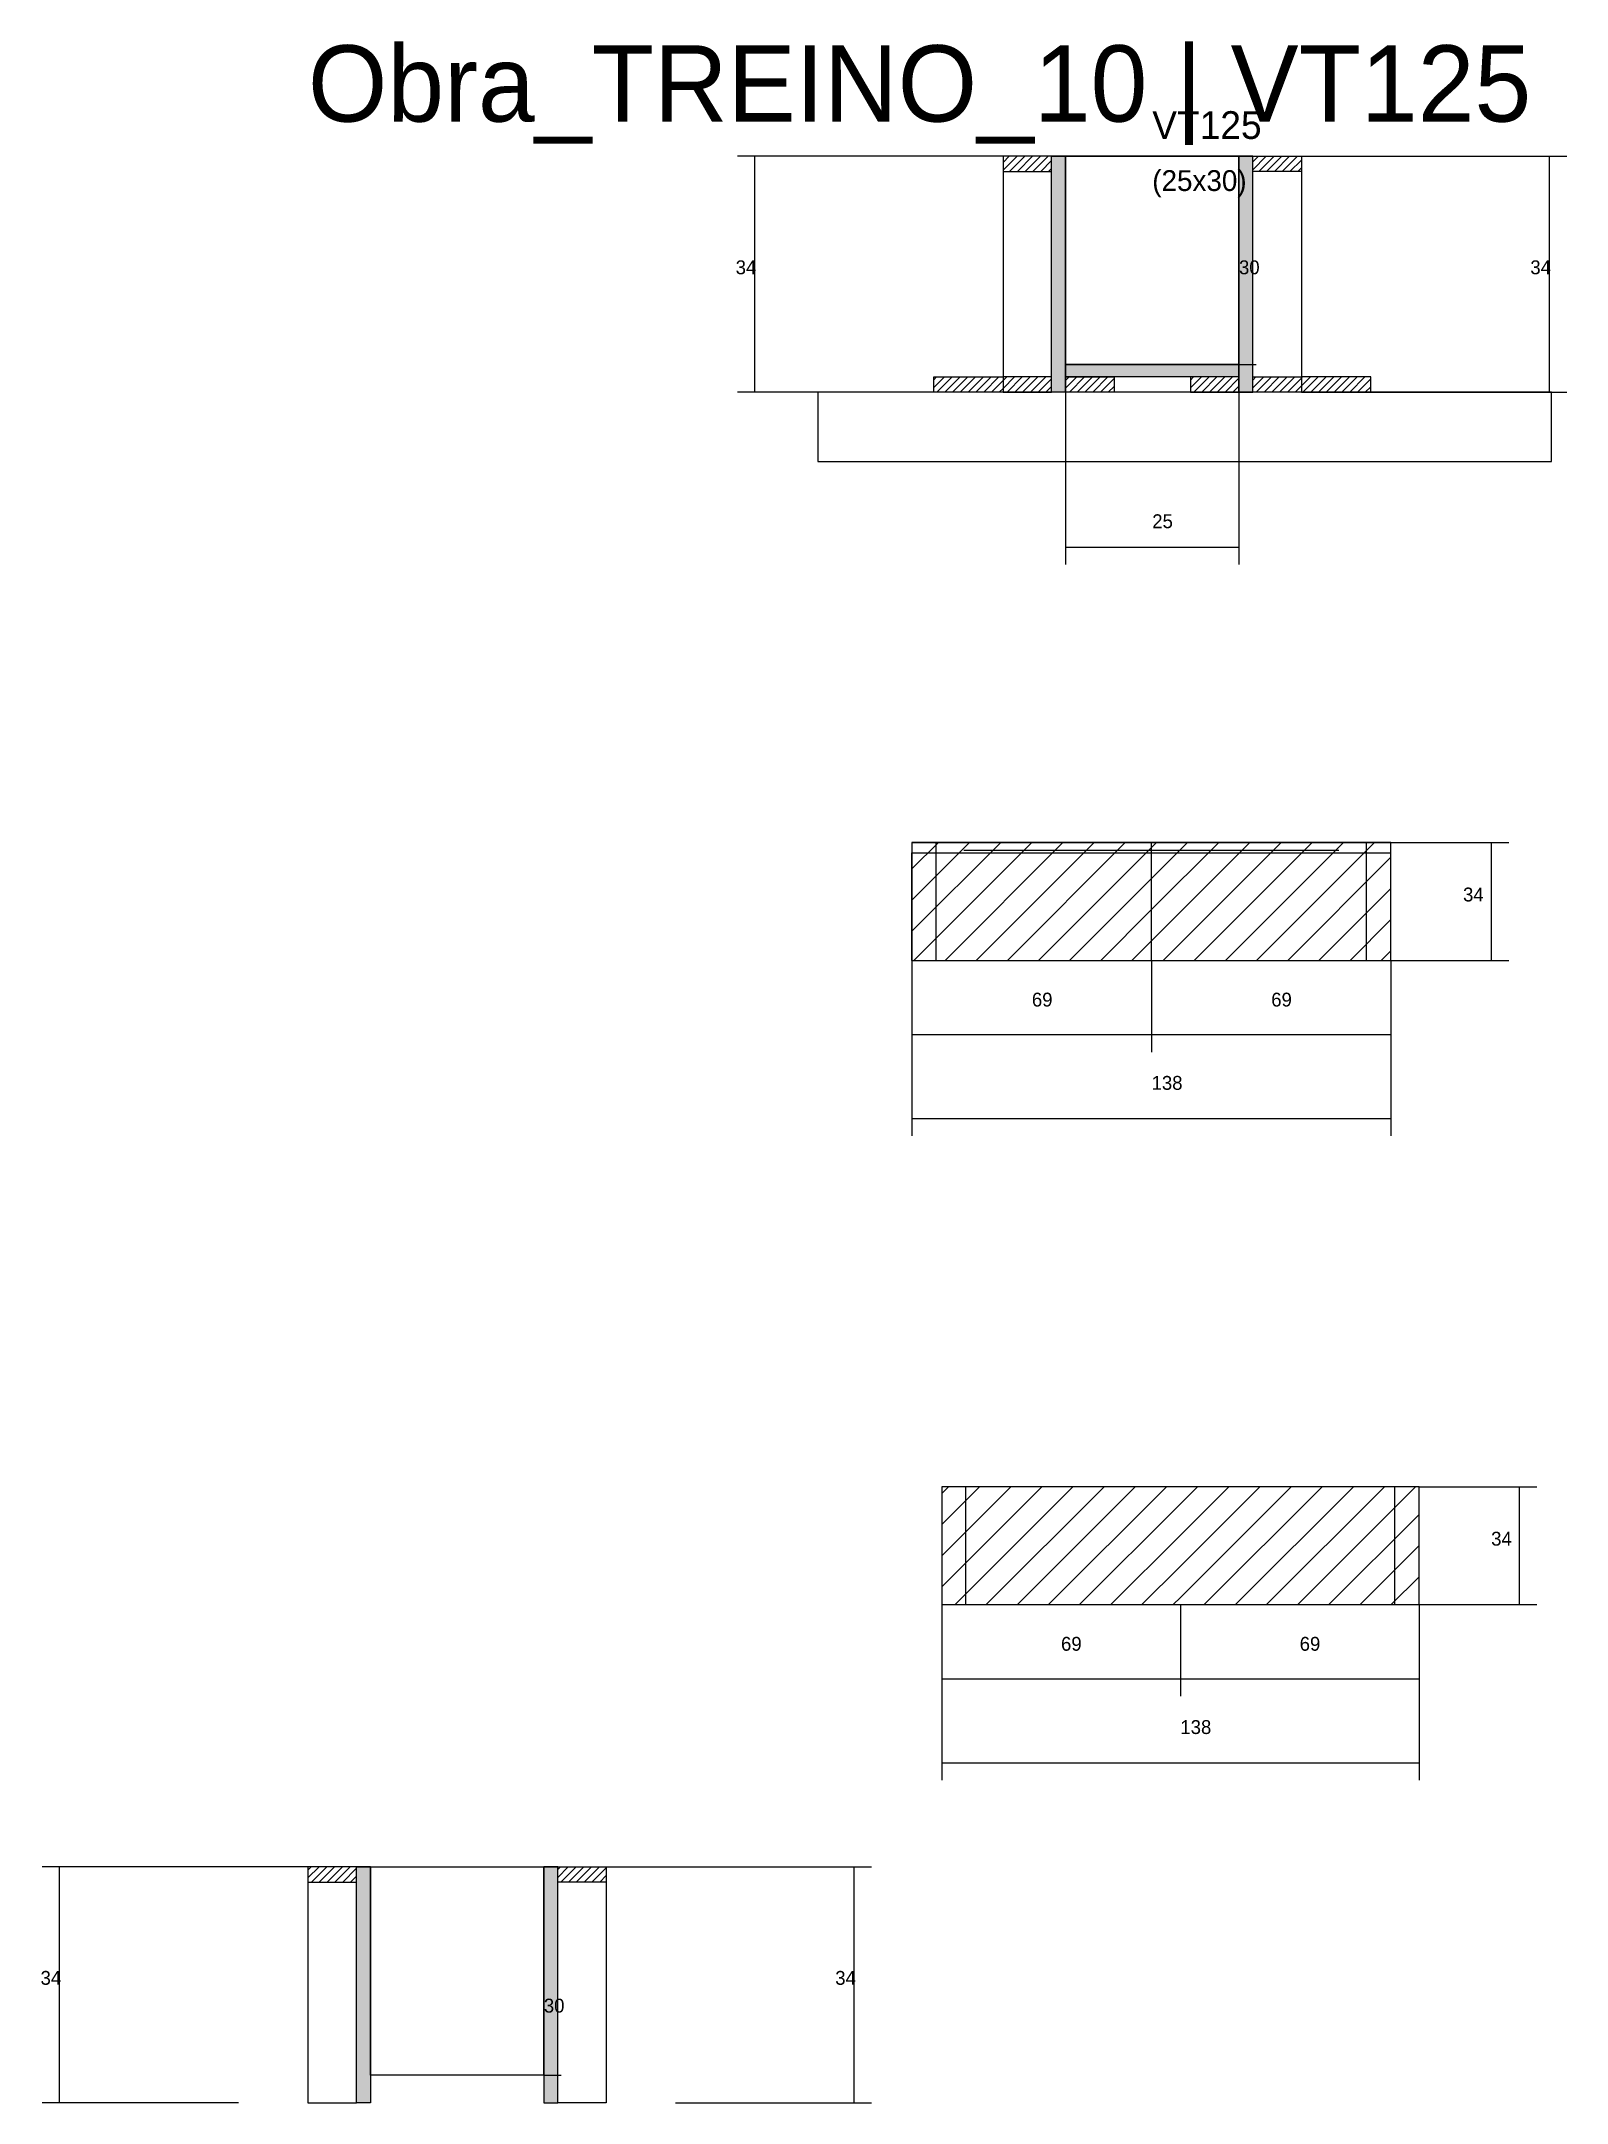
# Model space of a CAD drawing. Header units: metres. Extents: x -41 to 34800, y -36000 to 1848.
# Drawn here: x 20303 to 20743, y -15031 to -14437 of the extents above; entities that cross this region are included whole.
import ezdxf

# ---------------------------------------------------------------- set-up
doc = ezdxf.new("R2010")
doc.units = ezdxf.units.M
for name, color, linetype in [('CONCRETO', 251, 'Continuous'), ('COTA', 4, 'Continuous'), ('Cota Seção (2x)', 4, 'Continuous'), ('Hachura', 253, 'Continuous'), ('LABEL_ID', 3, 'Continuous'), ('Madeira', 126, 'Continuous'), ('Painéis', 200, 'Continuous'), ('SARR_2.2x7', 40, 'Continuous'), ('Texto Seção', 7, 'Continuous')]:
    doc.layers.add(name, color=color, linetype=linetype)

msp = doc.modelspace()

# ---------------------------------------------------------------- texts
at = {"layer": 'COTA'}
for s, p in [('34', (20503.3, -14504)), ('34', (20732.4, -14504)), ('25', (20623.4, -14577.2)), ('34', (20713, -14684.8)), ('69', (20588.7, -14715.1)), ('69', (20657.7, -14715.1)), ('138', (20623.2, -14739.1)), ('34', (20721.1, -14870.5)), ('69', (20597.1, -14900.8)), ('69', (20665.9, -14900.8)), ('138', (20631.5, -14924.8)), ('34', (20302.9, -14997.1)), ('34', (20532, -14997.1))]:
    msp.add_text(s, height=4, dxfattribs=at).set_placement(p)
at = {"layer": 'Cota Seção (2x)'}
for p in [(20648.4, -14504), (20448, -15005.1)]:
    msp.add_text('30', height=4, dxfattribs=at).set_placement(p)
at = {"layer": 'LABEL_ID'}
msp.add_text('Obra_TREINO_10 | VT125', height=22, dxfattribs=at).set_placement((20380, -14460))
at = {"layer": 'Texto Seção'}
for s, height, p in [('VT125', 8, (20623.4, -14465)), ('(25x30)', 6, (20623.4, -14480))]:
    msp.add_text(s, height=height, dxfattribs=at).set_placement(p)

# ---------------------------------------------------------------- hatches: boundary and pattern name
at = {"layer": 'Hachura'}
h = msp.add_hatch(dxfattribs=at)
h.set_pattern_fill('ANSI31', scale=0.5)
h.paths.add_polyline_path([(20594.4, -14474.4), (20594.4, -14470), (20594.4, -14470), (20580.4, -14470), (20580.4, -14470), (20580.4, -14474.4), (20580.4, -14474.4), (20594.4, -14474.4)])
h = msp.add_hatch(color=8, dxfattribs=at)
h.dxf.hatch_style = 1
h.paths.add_polyline_path([(20594.4, -14470), (20598.4, -14470), (20598.4, -14470), (20598.4, -14538), (20598.4, -14538), (20594.4, -14538), (20594.4, -14538), (20594.4, -14470)])
h = msp.add_hatch(color=8, dxfattribs=at)
h.dxf.hatch_style = 1
h.paths.add_polyline_path([(20652.4, -14470), (20648.4, -14470), (20648.4, -14470), (20648.4, -14538), (20648.4, -14538), (20652.4, -14538), (20652.4, -14538), (20652.4, -14470)])
h = msp.add_hatch(dxfattribs=at)
h.set_pattern_fill('ANSI31', scale=0.5)
h.paths.add_polyline_path([(20652.4, -14474.4), (20652.4, -14470), (20652.4, -14470), (20666.4, -14470), (20666.4, -14470), (20666.4, -14474.4), (20666.4, -14474.4), (20652.4, -14474.4)])
h = msp.add_hatch(dxfattribs=at)
h.set_pattern_fill('ANSI31', scale=0.5)
h.paths.add_polyline_path([(20560.4, -14538), (20560.4, -14533.6), (20560.4, -14533.6), (20580.4, -14533.6), (20580.4, -14533.6), (20580.4, -14538), (20580.4, -14538), (20560.4, -14538)])
h = msp.add_hatch(dxfattribs=at)
h.set_pattern_fill('ANSI31', scale=0.5)
h.paths.add_polyline_path([(20594.4, -14538), (20594.4, -14533.6), (20594.4, -14533.6), (20580.4, -14533.6), (20580.4, -14533.6), (20580.4, -14538), (20580.4, -14538), (20594.4, -14538)])
h = msp.add_hatch(color=8, dxfattribs=at)
h.dxf.hatch_style = 1
h.paths.add_polyline_path([(20598.4, -14533.6), (20598.4, -14530), (20598.4, -14530), (20648.4, -14530), (20648.4, -14530), (20648.4, -14533.6), (20648.4, -14533.6), (20598.4, -14533.6)])
h = msp.add_hatch(dxfattribs=at)
h.set_pattern_fill('ANSI31', scale=0.5)
h.paths.add_polyline_path([(20598.4, -14538), (20598.4, -14533.6), (20598.4, -14533.6), (20612.4, -14533.6), (20612.4, -14533.6), (20612.4, -14538), (20612.4, -14538), (20598.4, -14538)])
h = msp.add_hatch(dxfattribs=at)
h.set_pattern_fill('ANSI31', scale=0.5)
h.paths.add_polyline_path([(20648.4, -14538), (20648.4, -14533.6), (20648.4, -14533.6), (20634.4, -14533.6), (20634.4, -14533.6), (20634.4, -14538), (20634.4, -14538), (20648.4, -14538)])
h = msp.add_hatch(dxfattribs=at)
h.set_pattern_fill('ANSI31', scale=0.5)
h.paths.add_polyline_path([(20652.4, -14538), (20652.4, -14533.6), (20652.4, -14533.6), (20666.4, -14533.6), (20666.4, -14533.6), (20666.4, -14538), (20666.4, -14538), (20652.4, -14538)])
h = msp.add_hatch(dxfattribs=at)
h.set_pattern_fill('ANSI31', scale=0.5)
h.paths.add_polyline_path([(20686.4, -14538), (20686.4, -14533.6), (20686.4, -14533.6), (20666.4, -14533.6), (20666.4, -14533.6), (20666.4, -14538), (20666.4, -14538), (20686.4, -14538)])
h = msp.add_hatch(dxfattribs=at)
h.set_pattern_fill('ANSI31', scale=2)
h.paths.add_polyline_path([(20623.2, -14701.8), (20623.2, -14667.8), (20554.1, -14667.8), (20554.1, -14701.8)])
h = msp.add_hatch(dxfattribs=at)
h.set_pattern_fill('ANSI31', scale=2)
h.paths.add_polyline_path([(20692.2, -14701.8), (20692.2, -14667.8), (20623.2, -14667.8), (20623.2, -14701.8)])
h = msp.add_hatch(dxfattribs=at)
h.set_pattern_fill('ANSI31', scale=2)
h.paths.add_polyline_path([(20562.7, -14853.5), (20562.7, -14887.5), (20631.5, -14887.5), (20631.5, -14853.5)])
h = msp.add_hatch(dxfattribs=at)
h.set_pattern_fill('ANSI31', scale=2)
h.paths.add_polyline_path([(20631.5, -14853.5), (20631.5, -14887.5), (20700.3, -14887.5), (20700.3, -14853.5)])
h = msp.add_hatch(dxfattribs=at)
h.set_pattern_fill('ANSI31', scale=0.5)
h.paths.add_polyline_path([(20394, -14967.5), (20394, -14963.1), (20394, -14963.1), (20380, -14963.1), (20380, -14963.1), (20380, -14967.5), (20380, -14967.5), (20394, -14967.5)])
h = msp.add_hatch(color=8, dxfattribs=at)
h.dxf.hatch_style = 1
h.paths.add_polyline_path([(20394, -14963.1), (20398, -14963.1), (20398, -14963.1), (20398, -15031.1), (20398, -15031.1), (20394, -15031.1), (20394, -15031.1), (20394, -14963.1)])
h = msp.add_hatch(color=8, dxfattribs=at)
h.dxf.hatch_style = 1
h.paths.add_polyline_path([(20452, -14963.1), (20448, -14963.1), (20448, -14963.1), (20448, -15031.1), (20448, -15031.1), (20452, -15031.1), (20452, -15031.1), (20452, -14963.1)])
h = msp.add_hatch(dxfattribs=at)
h.set_pattern_fill('ANSI31', scale=0.5)
h.paths.add_polyline_path([(20452, -14967.5), (20452, -14963.1), (20452, -14963.1), (20466, -14963.1), (20466, -14963.1), (20466, -14967.5), (20466, -14967.5), (20452, -14967.5)])

# ---------------------------------------------------------------- linework, layer by layer
at = {"layer": 'CONCRETO'}
for points in [[(20598.4, -14470), (20598.4, -14470), (20598.4, -14470), (20598.4, -14470), (20648.4, -14470), (20648.4, -14470), (20648.4, -14470), (20648.4, -14530), (20598.4, -14530), (20598.4, -14470)], [(20598.4, -14530), (20648.4, -14530), (20648.4, -14470), (20598.4, -14470)], [(20398, -14963.1), (20398, -14963.1), (20398, -14963.1), (20398, -14963.1), (20448, -14963.1), (20448, -14963.1), (20448, -14963.1), (20448, -15023.1), (20398, -15023.1), (20398, -14963.1)]]:
    msp.add_lwpolyline(points, close=True, dxfattribs=at)
at = {"layer": 'COTA'}
for p, q in [((20598.4, -14470), (20503.8, -14470)), ((20508.8, -14538), (20508.8, -14470)), ((20666.4, -14470), (20742.9, -14470)), ((20737.9, -14538), (20737.9, -14470)), ((20598.4, -14533.6), (20598.4, -14587.7)), ((20648.4, -14533.6), (20648.4, -14587.7)), ((20560.4, -14538), (20503.8, -14538)), ((20686.4, -14538), (20742.9, -14538)), ((20598.4, -14582.7), (20648.4, -14582.7)), ((20692.2, -14667.8), (20726.2, -14667.8)), ((20721.2, -14701.8), (20721.2, -14667.8)), ((20554.1, -14701.8), (20554.1, -14752.4)), ((20554.1, -14701.8), (20554.1, -14728.2)), ((20623.2, -14701.8), (20623.2, -14728.2)), ((20623.2, -14701.8), (20623.2, -14728.2)), ((20692.2, -14701.8), (20726.2, -14701.8)), ((20692.2, -14701.8), (20692.2, -14752.4)), ((20692.2, -14701.8), (20692.2, -14728.2)), ((20554.1, -14723.2), (20623.2, -14723.2)), ((20623.2, -14723.2), (20692.2, -14723.2)), ((20554.1, -14747.4), (20692.2, -14747.4)), ((20700.3, -14853.5), (20734.3, -14853.5)), ((20729.3, -14887.5), (20729.3, -14853.5)), ((20562.7, -14887.5), (20562.7, -14938.1)), ((20562.7, -14887.5), (20562.7, -14913.9)), ((20631.5, -14887.5), (20631.5, -14913.9)), ((20631.5, -14887.5), (20631.5, -14913.9)), ((20700.3, -14887.5), (20734.3, -14887.5)), ((20700.3, -14887.5), (20700.3, -14938.1)), ((20700.3, -14887.5), (20700.3, -14913.9)), ((20562.7, -14908.9), (20631.5, -14908.9)), ((20631.5, -14908.9), (20700.3, -14908.9)), ((20562.7, -14933.1), (20700.3, -14933.1)), ((20398, -14963.1), (20303.4, -14963.1)), ((20308.4, -15031.1), (20308.4, -14963.1)), ((20466, -14963.1), (20542.5, -14963.1)), ((20537.5, -15031.1), (20537.5, -14963.1)), ((20360, -15031.1), (20303.4, -15031.1)), ((20486, -15031.1), (20542.5, -15031.1))]:
    msp.add_line(p, q, dxfattribs=at)
at = {"layer": 'Cota Seção (2x)'}
for p, q in [((20648.4, -14530), (20648.4, -14470)), ((20648.4, -14470), (20653.4, -14470)), ((20648.4, -14530), (20653.4, -14530)), ((20448, -15023.1), (20448, -14963.1)), ((20448, -14963.1), (20453, -14963.1)), ((20448, -15023.1), (20453, -15023.1))]:
    msp.add_line(p, q, dxfattribs=at)
at = {"layer": 'Madeira'}
for points in [[(20594.4, -14474.4), (20594.4, -14470), (20580.4, -14470), (20580.4, -14474.4)], [(20594.4, -14470), (20580.4, -14470), (20580.4, -14538), (20594.4, -14538)], [(20652.4, -14474.4), (20652.4, -14470), (20666.4, -14470), (20666.4, -14474.4)], [(20652.4, -14470), (20666.4, -14470), (20666.4, -14538), (20652.4, -14538)], [(20560.4, -14538), (20560.4, -14533.6), (20580.4, -14533.6), (20580.4, -14538)], [(20594.4, -14538), (20594.4, -14533.6), (20580.4, -14533.6), (20580.4, -14538)], [(20598.4, -14538), (20598.4, -14533.6), (20612.4, -14533.6), (20612.4, -14538)], [(20648.4, -14538), (20648.4, -14533.6), (20634.4, -14533.6), (20634.4, -14538)], [(20652.4, -14538), (20652.4, -14533.6), (20666.4, -14533.6), (20666.4, -14538)], [(20686.4, -14538), (20686.4, -14533.6), (20666.4, -14533.6), (20666.4, -14538)], [(20527, -14558), (20738.5, -14558), (20738.5, -14538), (20527, -14538)], [(20394, -14967.5), (20394, -14963.1), (20380, -14963.1), (20380, -14967.5)], [(20394, -14963.1), (20380, -14963.1), (20380, -15031.1), (20394, -15031.1)], [(20452, -14967.5), (20452, -14963.1), (20466, -14963.1), (20466, -14967.5)], [(20452, -14963.1), (20466, -14963.1), (20466, -15031.1), (20452, -15031.1)]]:
    msp.add_lwpolyline(points, close=True, dxfattribs=at)
at = {"layer": 'Painéis'}
for p, q in [((20598.4, -14538), (20598.4, -14470)), ((20648.4, -14538), (20648.4, -14470)), ((20598.4, -14530), (20648.4, -14530)), ((20598.4, -14533.6), (20598.4, -14530)), ((20648.4, -14533.6), (20648.4, -14530)), ((20554.1, -14667.8), (20692.2, -14667.8)), ((20554.1, -14670.8), (20623.2, -14670.8)), ((20554.1, -14701.8), (20554.1, -14670.8)), ((20623.2, -14701.8), (20623.2, -14667.8)), ((20623.2, -14701.8), (20623.2, -14670.8)), ((20623.2, -14670.8), (20692.2, -14670.8)), ((20623.2, -14701.8), (20623.2, -14670.8)), ((20692.2, -14701.8), (20692.2, -14667.8)), ((20692.2, -14701.8), (20692.2, -14670.8)), ((20554.1, -14701.8), (20692.2, -14701.8)), ((20554.1, -14701.8), (20623.2, -14701.8)), ((20623.2, -14701.8), (20692.2, -14701.8))]:
    msp.add_line(p, q, dxfattribs=at)
for points in [[(20594.4, -14470), (20598.4, -14470), (20598.4, -14538), (20594.4, -14538)], [(20652.4, -14470), (20648.4, -14470), (20648.4, -14538), (20652.4, -14538)], [(20598.4, -14533.6), (20598.4, -14530), (20648.4, -14530), (20648.4, -14533.6)], [(20554.1, -14701.8), (20692.2, -14701.8), (20692.2, -14667.8), (20554.1, -14667.8)], [(20562.7, -14887.5), (20700.3, -14887.5), (20700.3, -14853.5), (20562.7, -14853.5)], [(20394, -14963.1), (20398, -14963.1), (20398, -15031.1), (20394, -15031.1)], [(20452, -14963.1), (20448, -14963.1), (20448, -15031.1), (20452, -15031.1)]]:
    msp.add_lwpolyline(points, close=True, dxfattribs=at)
at = {"layer": 'SARR_2.2x7'}
for p, q in [((20561.1, -14701.8), (20561.1, -14667.8)), ((20569.1, -14670), (20623.2, -14670)), ((20623.2, -14670), (20677.2, -14670)), ((20685.2, -14701.8), (20685.2, -14667.8)), ((20569.7, -14887.5), (20569.7, -14853.5)), ((20693.3, -14887.5), (20693.3, -14853.5))]:
    msp.add_line(p, q, dxfattribs=at)

msp.set_redraw_order([(e.dxf.handle, doc.entitydb.next_handle()) for e in msp.query("TEXT MTEXT ATTDEF DIMENSION ARC_DIMENSION")])  # texts and dimensions are drawn at this point

doc.saveas('drawing.dxf')
